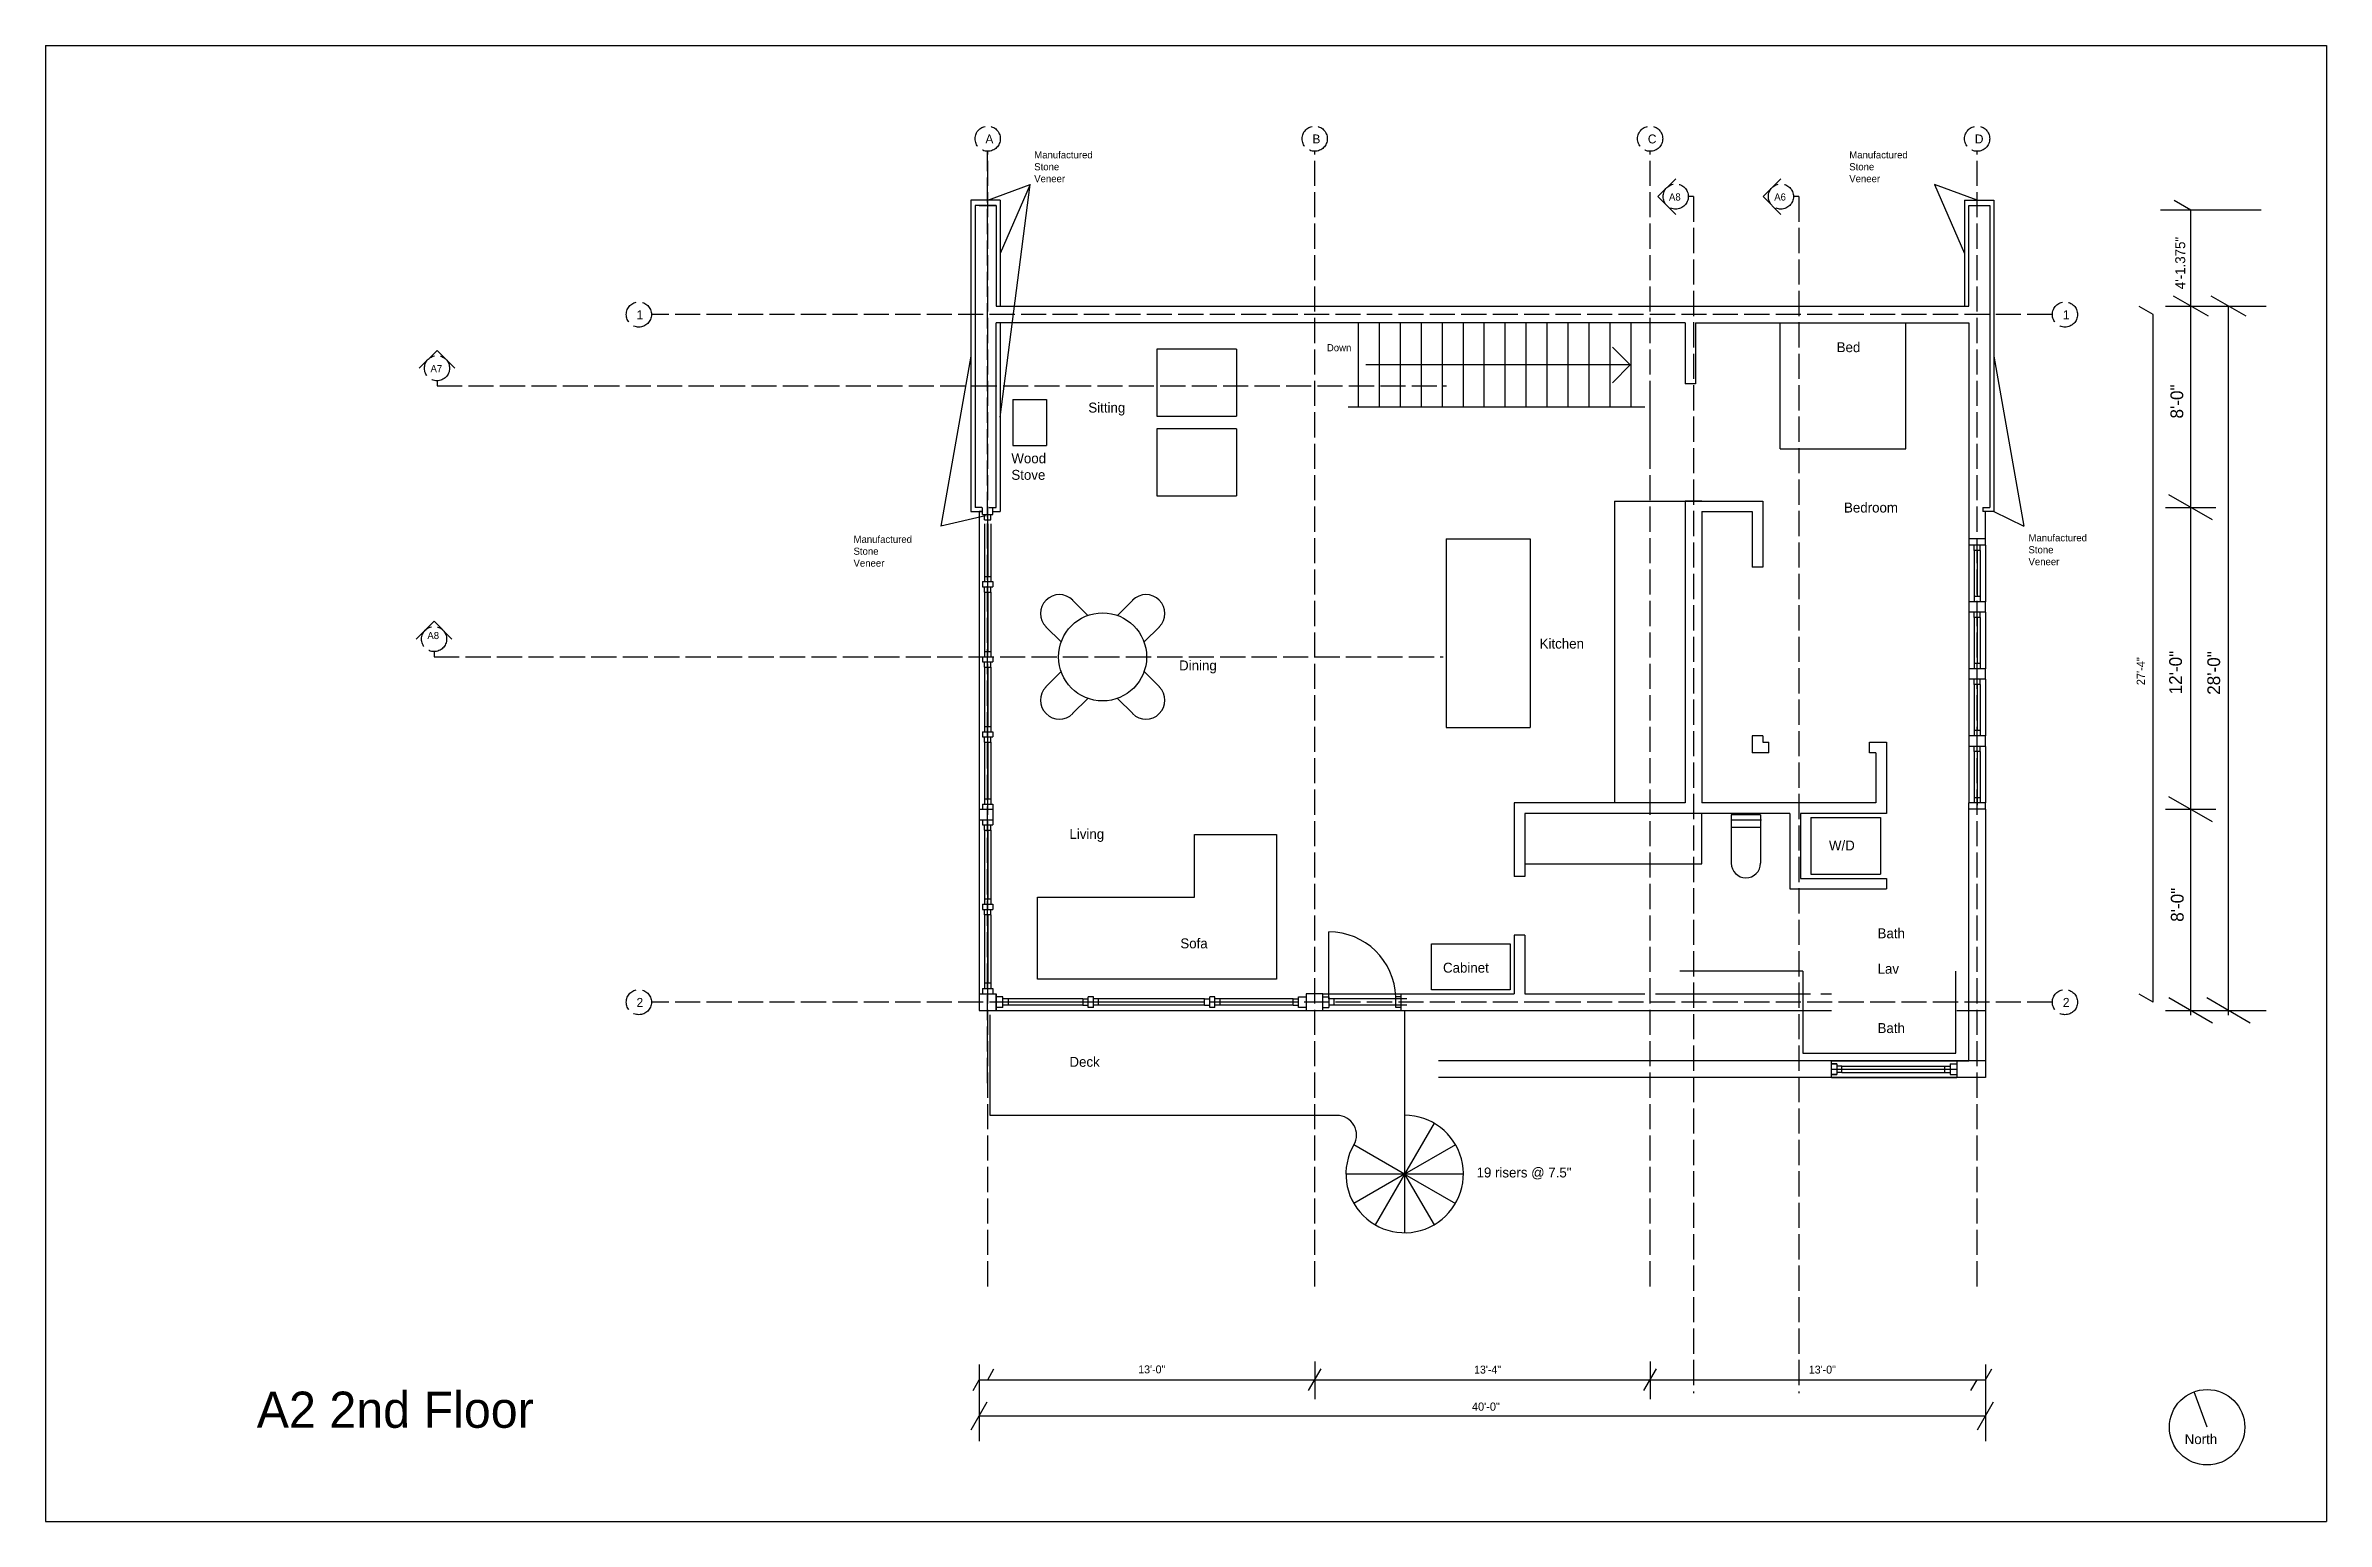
# Model space of a CAD drawing. Header units: inches. Extents: x -5028 to 8475, y 452 to 3434.
# Drawn here: x -3829 to -2741, y 1971 to 2675 of the extents above; entities that cross this region are included whole.
import ezdxf

# ---------------------------------------------------------------- set-up
doc = ezdxf.new("R2010")
doc.units = ezdxf.units.IN
doc.header["$MEASUREMENT"] = 0
doc.linetypes.add('ACAD_ISO02W100', pattern=[15, 12, -3])
for name, color, linetype in [('const', 7, 'Continuous'), ('e1', 7, 'Continuous'), ('e2', 251, 'Continuous'), ('glass', 172, 'Continuous'), ('grid', 252, 'ACAD_ISO02W100'), ('millwork', 253, 'Continuous'), ('sills', 105, 'Continuous'), ('stairs', 140, 'Continuous'), ('walls', 7, 'Continuous')]:
    doc.layers.add(name, color=color, linetype=linetype)

msp = doc.modelspace()

# ---------------------------------------------------------------- texts
at = {"layer": 'const', "attachment_point": 1}
for s, insert, char_height, width in [('A', (-3381.1, 2632.4), 4.26, 1625.197), ('\\pt3.4098;Manufactured^JStone^JVeneer', (-3357.8, 2624.4), 3.41, 1300.158), ('B', (-3225.1, 2632.4), 4.26, 1625.197), ('C', (-3065.1, 2632.4), 4.26, 1625.197), ('\\pt3.4098;Manufactured^JStone^JVeneer', (-2969, 2624.4), 3.41, 1300.158), ('D', (-2909.1, 2632.4), 4.26, 1625.197), ('A8', (-3055, 2604.3), 3.41, 1300.158), ('A6', (-3004.8, 2604.3), 3.41, 1300.158), ('1', (-3547.5, 2548.5), 4.26, 1625.197), ('1', (-2867.1, 2548.5), 4.26, 1625.197), ('\\pt3.4098;Down', (-3218.2, 2532.4), 3.41, 1300.158), ('Bed', (-2975, 2533.3), 4.74, 1805.775), ('A7', (-3645.8, 2522.4), 3.41, 1300.158), ('Sitting', (-3332, 2504.5), 4.74, 1805.775), ('Wood^JStove', (-3368.7, 2480.3), 4.736, 1805.775), ('\\PBedroom', (-2971.5, 2464.7), 4.74, 1805.775), ('\\pt3.4098;Manufactured^JStone^JVeneer', (-3444, 2441), 3.41, 1300.158), ('\\pt3.4098;Manufactured^JStone^JVeneer', (-2883.5, 2441.7), 3.41, 1300.158), ('A8', (-3647.3, 2395.1), 3.41, 1300.158), ('\\PKitchen', (-3116.7, 2399.8), 4.74, 1805.775), ('\\PDining', (-3288.7, 2389.4), 4.74, 1805.775), ('Living', (-3341, 2301.1), 4.74, 1805.775), ('W/D', (-2978.7, 2295.6), 4.74, 1805.775), ('Bath', (-2955.5, 2253.7), 4.74, 1805.775), ('Sofa', (-3288.1, 2248.9), 4.74, 1805.775), ('Cabinet', (-3162.8, 2237.3), 4.74, 1805.775), ('Lav', (-2955.5, 2236.8), 4.74, 1805.775), ('2', (-3547.5, 2220.5), 4.26, 1625.197), ('2', (-2867.1, 2220.5), 4.26, 1625.197), ('Bath', (-2955.5, 2208.5), 4.74, 1805.775), ('Deck', (-3341, 2192.4), 4.74, 1805.775), ('19 risers @ 7.5"', (-3146.8, 2139.6), 4.736, 1805.775), ('13\'-0"', (-3308.2, 2045.2), 3.79, 1444.62), ('13\'-4"', (-3148, 2045.1), 3.79, 1444.62), ('13\'-0"', (-2988.3, 2045.1), 3.79, 1444.62), ('A2 2nd Floor', (-3728.7, 2032.7), 17.262, 6582.049), ('40\'-0"', (-3149, 2027.5), 3.91, 1491.22), ('North', (-2809, 2012.4), 4.74, 1805.775)]:
    msp.add_mtext(s, dxfattribs=dict(at, insert=insert, char_height=char_height, width=width))
at = {"layer": 'const', "attachment_point": 1, "rotation": 90}
for s, insert, char_height, width in [('4\'-1.375"', (-2813.5, 2558.6), 4.74, 1805.775), ('8\'-0"', (-2815.8, 2496.9), 6.11, 2330.032), ('27\'-4"', (-2831.9, 2369.7), 3.91, 1491.22), ('12\'-0"', (-2816.4, 2365.3), 6.11, 2330.032), ('28\'-0"', (-2798.2, 2365.1), 6.11, 2330.032), ('8\'-0"', (-2815.6, 2256.8), 6.11, 2330.032)]:
    msp.add_mtext(s, dxfattribs=dict(at, insert=insert, char_height=char_height, width=width))

# ---------------------------------------------------------------- linework, layer by layer
for p, q in [((-3829.4, 2674.8), (-2741.4, 2674.8)), ((-3829.4, 2674.8), (-3829.4, 1970.8)), ((-2741.4, 2674.8), (-2741.4, 1970.8)), ((-3829.4, 1970.8), (-2741.4, 1970.8))]:
    msp.add_line(p, q)
at = {"layer": 'const'}
for p, q in [((-2806.1, 2596.3), (-2814, 2600.9)), ((-2772.5, 2596.3), (-2820.5, 2596.3)), ((-2806.1, 2212.3), (-2806.1, 2596.3)), ((-2824.1, 2546.5), (-2830.7, 2550.3)), ((-2824.1, 2218.5), (-2824.1, 2546.5)), ((-2818.1, 2550.5), (-2770.1, 2550.5)), ((-2797.7, 2545.7), (-2814.4, 2555.3)), ((-2779.7, 2545.7), (-2796.4, 2555.3)), ((-2788.1, 2212.3), (-2788.1, 2550.5)), ((-2795.7, 2448.5), (-2816.5, 2460.5)), ((-2818.1, 2454.5), (-2794.1, 2454.5)), ((-2818.1, 2310.5), (-2794.1, 2310.5)), ((-2795.7, 2304.5), (-2816.5, 2316.5)), ((-2824.1, 2218.5), (-2830.7, 2222.3)), ((-2795.7, 2208.5), (-2816.5, 2220.5)), ((-2777.7, 2208.5), (-2798.5, 2220.5)), ((-2818.1, 2214.5), (-2770.1, 2214.5)), ((-3384, 2045.7), (-3384, 2009.1)), ((-2904, 2045.7), (-2904, 2009.1)), ((-3387, 2033.2), (-3384, 2038.4)), ((-3384, 2038.4), (-2904, 2038.4)), ((-3380, 2038.4), (-3377, 2043.6)), ((-3227, 2033.2), (-3221, 2043.6)), ((-3067, 2033.2), (-3061, 2043.6)), ((-2911, 2033.2), (-2908, 2038.4)), ((-2904, 2038.4), (-2901, 2043.6)), ((-3387.9, 2014.5), (-3380.2, 2027.8)), ((-2907.9, 2014.5), (-2900.2, 2027.8)), ((-3384, 2021.1), (-2904, 2021.1))]:
    msp.add_line(p, q, dxfattribs=at)
at = {"layer": 'e1'}
for p, q in [((-2904, 2436.5), (-2904, 2452.5)), ((-2904, 2404.5), (-2904, 2409.5)), ((-2904, 2372.5), (-2904, 2377.5)), ((-2904, 2340.5), (-2904, 2345.5)), ((-2904, 2310.5), (-2912, 2310.5)), ((-2904, 2310.5), (-2904, 2313.5)), ((-2904, 2310.5), (-2904, 2214.5)), ((-3182.8, 2222.5), (-3128.8, 2222.5)), ((-3123.8, 2222.5), (-3066.5, 2222.5)), ((-3061.5, 2222.5), (-2987.5, 2222.5)), ((-2982.5, 2222.5), (-2977.5, 2222.5)), ((-3182.8, 2214.5), (-2977.5, 2214.5)), ((-2917.7, 2214.5), (-2904, 2214.5)), ((-2917.7, 2190.5), (-2912, 2190.5))]:
    msp.add_line(p, q, dxfattribs=at)
msp.add_circle((-2798.3, 2015.7), 18, dxfattribs=at)
at = {"layer": 'e2'}
for p, q in [((-3043.3, 2602.8), (-3045.8, 2602.8)), ((-2993.1, 2602.8), (-2995.6, 2602.8)), ((-3384, 2452.5), (-3384, 2310.5)), ((-3384, 2305.5), (-3384, 2222.5)), ((-3376, 2214.5), (-3228.1, 2214.5)), ((-3220.1, 2214.5), (-3182.8, 2214.5)), ((-3177.3, 2214.5), (-3068.1, 2214.5))]:
    msp.add_line(p, q, dxfattribs=at)
at = {"layer": 'glass'}
for p, q in [((-3381.5, 2446.6), (-3381.5, 2421.6)), ((-3378.5, 2446.6), (-3378.5, 2421.6)), ((-2909.5, 2434), (-2909.5, 2412)), ((-2906.5, 2434), (-2906.5, 2412)), ((-3381.5, 2414.1), (-3381.5, 2385.8)), ((-3378.5, 2414.1), (-3378.5, 2385.8)), ((-2909.5, 2402), (-2909.5, 2380)), ((-2906.5, 2402), (-2906.5, 2380)), ((-3381.5, 2378.3), (-3381.5, 2350)), ((-3378.5, 2378.3), (-3378.5, 2350)), ((-2909.5, 2370), (-2909.5, 2348)), ((-2906.5, 2370), (-2906.5, 2348)), ((-3381.5, 2342.5), (-3381.5, 2315.5)), ((-3378.5, 2342.5), (-3378.5, 2315.5)), ((-2909.5, 2338), (-2909.5, 2316)), ((-2906.5, 2338), (-2906.5, 2316)), ((-3381.5, 2300.5), (-3381.5, 2267.7)), ((-3378.5, 2300.5), (-3378.5, 2267.7)), ((-3381.5, 2260.2), (-3381.5, 2227.5)), ((-3378.5, 2260.2), (-3378.5, 2227.5)), ((-3334.6, 2220), (-3370.3, 2220)), ((-3276.6, 2220), (-3327.1, 2220)), ((-3234.3, 2220), (-3269.1, 2220)), ((-3180.1, 2220), (-3214.8, 2220)), ((-3334.6, 2217), (-3370.3, 2217)), ((-3276.6, 2217), (-3327.1, 2217)), ((-3234.3, 2217), (-3269.1, 2217)), ((-3180.1, 2217), (-3214.8, 2217)), ((-2972.5, 2188), (-2923.4, 2188)), ((-2972.5, 2185), (-2923.4, 2185))]:
    msp.add_line(p, q, dxfattribs=at)
at = {"layer": 'grid'}
for p, q in [((-3380.1, 2179.9), (-3380.1, 2624.4)), ((-3380, 2082.9), (-3380, 2624.4)), ((-3224, 2082.9), (-3224, 2624.4)), ((-3064, 2082.9), (-3064, 2624.4)), ((-2908, 2082.9), (-2908, 2624.4)), ((-3043.3, 2602.8), (-3043.3, 2031.9)), ((-2993.1, 2602.8), (-2993.1, 2031.9)), ((-2872.1, 2546.5), (-3540.4, 2546.5)), ((-3642.7, 2514.9), (-3642.7, 2512.5)), ((-3642.7, 2512.5), (-3161.2, 2512.5)), ((-3644.1, 2385.7), (-3644.1, 2383.2)), ((-3644.1, 2383.2), (-3162.7, 2383.2)), ((-2872.1, 2218.5), (-3540.4, 2218.5))]:
    msp.add_line(p, q, dxfattribs=at)
for centre in [(-3380, 2630.4), (-3224, 2630.4), (-3064, 2630.4), (-2908, 2630.4), (-3051.8, 2602.8), (-3001.6, 2602.8), (-3546.4, 2546.5), (-2866.1, 2546.5), (-3642.7, 2520.9), (-3644.1, 2391.7), (-3546.4, 2218.5), (-2866.1, 2218.5)]:
    msp.add_circle(centre, 6, dxfattribs=at)
at = {"layer": 'millwork'}
for p, q in [((-3380, 2601), (-3359.8, 2608.5)), ((-3359.8, 2608.5), (-3374, 2575.7)), ((-3374, 2497.5), (-3359.8, 2608.5)), ((-2908, 2601), (-2928.3, 2608.5)), ((-2928.3, 2608.5), (-2914, 2575.7)), ((-2912, 2550.5), (-2912, 2598.5)), ((-3002, 2482.5), (-3002, 2542.5)), ((-2942, 2482.5), (-2942, 2542.5)), ((-3388, 2526.7), (-3402.3, 2445.6)), ((-3299.3, 2530), (-3299.3, 2498)), ((-3261.3, 2530), (-3299.3, 2530)), ((-3261.3, 2530), (-3261.3, 2498)), ((-2900, 2526.7), (-2885.8, 2445.6)), ((-3368, 2506), (-3368, 2484)), ((-3368, 2506), (-3352, 2506)), ((-3352, 2506), (-3352, 2484)), ((-3299.3, 2498), (-3261.3, 2498)), ((-3261.3, 2492), (-3299.3, 2492)), ((-3299.3, 2492), (-3299.3, 2460)), ((-3261.3, 2492), (-3261.3, 2460)), ((-3368, 2484), (-3352, 2484)), ((-3002, 2482.5), (-2942, 2482.5)), ((-3299.3, 2460), (-3261.3, 2460)), ((-3381, 2450.5), (-3402.3, 2445.6)), ((-3081, 2457.5), (-3081, 2313.5)), ((-3081, 2457.5), (-3047.3, 2457.5)), ((-2900, 2452.5), (-2885.8, 2445.6)), ((-3380, 2446.6), (-3380, 2421.6)), ((-3161.3, 2439.5), (-3161.3, 2349.5)), ((-3161.3, 2439.5), (-3121.3, 2439.5)), ((-3121.3, 2439.5), (-3121.3, 2349.5)), ((-2912, 2436.5), (-2912, 2409.5)), ((-2908, 2434), (-2908, 2412)), ((-2904, 2436.5), (-2904, 2409.5)), ((-3380, 2414.1), (-3380, 2385.8)), ((-3339.5, 2410.3), (-3332.2, 2403)), ((-3310.8, 2410.3), (-3318.1, 2403)), ((-3352.2, 2397.5), (-3344.9, 2390.3)), ((-3298.1, 2397.5), (-3305.4, 2390.3)), ((-2912, 2404.5), (-2912, 2377.5)), ((-2908, 2402), (-2908, 2380)), ((-2904, 2404.5), (-2904, 2377.5)), ((-3380, 2378.3), (-3380, 2350)), ((-3352.2, 2368.9), (-3344.9, 2376.2)), ((-3298.1, 2368.9), (-3305.4, 2376.2)), ((-2912, 2372.5), (-2912, 2345.5)), ((-2904, 2372.5), (-2904, 2345.5)), ((-3339.5, 2356.2), (-3332.2, 2363.4)), ((-3310.8, 2356.2), (-3318.1, 2363.4)), ((-2908, 2370), (-2908, 2348)), ((-3380, 2342.5), (-3380, 2315.5)), ((-3161.3, 2349.5), (-3121.3, 2349.5)), ((-2912, 2340.5), (-2912, 2313.5)), ((-2904, 2340.5), (-2904, 2313.5)), ((-2908, 2338), (-2908, 2312.5)), ((-2908, 2338), (-2908, 2316)), ((-3039.3, 2284.5), (-3039.3, 2308.5)), ((-3025.3, 2307.8), (-3025.3, 2284.8)), ((-3011.3, 2307.8), (-3025.3, 2307.8)), ((-3011.3, 2307.8), (-3011.3, 2284.8)), ((-3380, 2300.5), (-3380, 2267.7)), ((-3025.3, 2305.5), (-3010.8, 2305.5)), ((-3011.3, 2301.8), (-3025.3, 2301.8)), ((-2987.3, 2306.5), (-2954.1, 2306.5)), ((-2987.3, 2306.5), (-2987.3, 2279.5)), ((-2954.1, 2306.5), (-2954.1, 2279.5)), ((-3123.8, 2284.5), (-3039.3, 2284.5)), ((-2987.3, 2279.5), (-2954.1, 2279.5)), ((-3380, 2260.2), (-3380, 2227.5)), ((-3217.3, 2220), (-3217.3, 2252)), ((-2991.1, 2233.2), (-3049.9, 2233.2)), ((-3379, 2212.5), (-3379, 2164.5)), ((-3334.6, 2218.5), (-3370.3, 2218.5)), ((-3276.6, 2218.5), (-3327.1, 2218.5)), ((-3234.3, 2218.5), (-3269.1, 2218.5)), ((-3181.1, 2214.5), (-3181.1, 2163)), ((-2977.5, 2190.5), (-2917.7, 2190.5)), ((-2977.5, 2186.5), (-2917.8, 2186.5)), ((-2977.5, 2182.5), (-2917.7, 2182.5)), ((-3379, 2164.5), (-3213.4, 2164.5)), ((-3167.1, 2160.7), (-3181.1, 2136.5)), ((-3181.1, 2136.5), (-3205.3, 2150.5)), ((-3156.8, 2150.5), (-3181.1, 2136.5)), ((-3153.1, 2136.5), (-3209.1, 2136.5)), ((-3181.1, 2136.5), (-3205.3, 2122.5)), ((-3181.1, 2136.5), (-3195.1, 2112.2)), ((-3181.1, 2136.5), (-3156.8, 2122.5)), ((-3181.1, 2136.5), (-3167.1, 2112.2))]:
    msp.add_line(p, q, dxfattribs=at)
for points in [[(-3242.3, 2229.5), (-3356.3, 2229.5), (-3356.3, 2268.5), (-3281.3, 2268.5), (-3281.3, 2298.5), (-3242.3, 2298.5), (-3242.3, 2229.5)], [(-3168.3, 2224.3), (-3168.3, 2246.3), (-3130.8, 2246.3), (-3130.8, 2224.3), (-3168.3, 2224.3)], [(-2991.1, 2233.2), (-2991.1, 2194.2), (-2918.1, 2194.2), (-2918.1, 2233.2)]]:
    msp.add_lwpolyline(points, dxfattribs=at)
for centre, radius, start, end in [((-3345.8, 2403.9), 9, 45, 225), ((-3304.5, 2403.9), 9, 315, 135), ((-3345.8, 2362.5), 9, 135, 315), ((-3304.5, 2362.5), 9, 225, 45), ((-3018.3, 2284.8), 7, 180, 0), ((-3217.3, 2220), 32, 1.7908, 90), ((-3213.4, 2155.1), 9.33, 330, 90), ((-3181.1, 2136.5), 28, 150, 90)]:
    msp.add_arc(centre, radius, start, end, dxfattribs=at)
at = {"layer": 'sills'}
msp.add_line((-3220.1, 2222.5), (-3182.8, 2222.5), dxfattribs=at)
at = {"layer": 'stairs'}
for p, q in [((-3203.1, 2502.5), (-3203.1, 2542.5)), ((-3193.1, 2502.5), (-3193.1, 2542.5)), ((-3183.1, 2502.5), (-3183.1, 2542.5)), ((-3173.1, 2502.5), (-3173.1, 2542.5)), ((-3163.1, 2502.5), (-3163.1, 2542.5)), ((-3153.1, 2502.5), (-3153.1, 2542.5)), ((-3143.1, 2502.5), (-3143.1, 2542.5)), ((-3133.1, 2502.5), (-3133.1, 2542.5)), ((-3123.1, 2502.5), (-3123.1, 2542.5)), ((-3113.1, 2502.5), (-3113.1, 2542.5)), ((-3103.1, 2502.5), (-3103.1, 2542.5)), ((-3093.1, 2502.5), (-3093.1, 2542.5)), ((-3083.1, 2502.5), (-3083.1, 2542.5)), ((-3073.1, 2502.5), (-3073.1, 2542.5)), ((-3208.1, 2502.5), (-3066.5, 2502.5))]:
    msp.add_line(p, q, dxfattribs=at)
at = {"layer": 'walls'}
for p, q in [((-3051.8, 2611.3), (-3060.3, 2602.8)), ((-3001.6, 2611.3), (-3010.1, 2602.8)), ((-3388, 2601), (-3388, 2452.5)), ((-3374, 2601), (-3388, 2601)), ((-3374, 2601), (-3374, 2550.5)), ((-3051.8, 2594.3), (-3060.3, 2602.8)), ((-3001.6, 2594.3), (-3010.1, 2602.8)), ((-2914, 2601), (-2914, 2550.5)), ((-2914, 2601), (-2900, 2601)), ((-2900, 2601), (-2900, 2452.5)), ((-3376, 2598.5), (-3386, 2598.5)), ((-3386, 2598.5), (-3386, 2454.5)), ((-3384, 2598.5), (-3376, 2598.5)), ((-3376, 2598.5), (-3376, 2550.5)), ((-2912, 2598.5), (-2902, 2598.5)), ((-2902, 2598.5), (-2902, 2454.5)), ((-3376, 2550.5), (-2912, 2550.5)), ((-3376, 2454.5), (-3376, 2542.5)), ((-3047.3, 2542.5), (-3376, 2542.5)), ((-3374, 2542.5), (-3374, 2452.5)), ((-3047.3, 2542.5), (-3047.3, 2513.5)), ((-3042.3, 2542.5), (-2912, 2542.5)), ((-3042.3, 2542.5), (-3042.3, 2513.5)), ((-2912, 2542.5), (-2912, 2436.5)), ((-3651.2, 2520.9), (-3642.7, 2529.4)), ((-3634.2, 2520.9), (-3642.7, 2529.4)), ((-3073.5, 2522.5), (-3082, 2530.9)), ((-3073.5, 2522.5), (-3199.6, 2522.5)), ((-3073.5, 2522.5), (-3082, 2514)), ((-3042.3, 2513.5), (-3047.3, 2513.5)), ((-3064, 2478.5), (-3064, 2510.5)), ((-3388, 2452.5), (-3382.8, 2452.5)), ((-3382.8, 2454.5), (-3386, 2454.5)), ((-3382.5, 2452.5), (-3384, 2452.5)), ((-3382.5, 2451.1), (-3382.5, 2454.5)), ((-3382.5, 2451.1), (-3377.5, 2451.1)), ((-3381.5, 2448.6), (-3381.5, 2451.1)), ((-3381.5, 2448.6), (-3378.5, 2448.6)), ((-3379.5, 2454.5), (-3376, 2454.5)), ((-3378.5, 2448.6), (-3378.5, 2451.1)), ((-3377.5, 2451.1), (-3377.5, 2454.5)), ((-3377.5, 2452.5), (-3374, 2452.5)), ((-3047.3, 2457.5), (-3047.3, 2313.5)), ((-3047.3, 2457.5), (-3010.3, 2457.5)), ((-3039.3, 2457.5), (-3047.3, 2457.5)), ((-3039.3, 2452.5), (-3039.3, 2313.5)), ((-3039.3, 2452.5), (-3015.3, 2452.5)), ((-3015.3, 2452.5), (-3015.3, 2426)), ((-3010.3, 2457.5), (-3010.3, 2426)), ((-2905.3, 2454.5), (-2902, 2454.5)), ((-2905.3, 2454.5), (-2905.3, 2452.5)), ((-2900, 2452.5), (-2905.3, 2452.5)), ((-2904, 2439.5), (-2912, 2439.5)), ((-2904, 2436.5), (-2912, 2436.5)), ((-2909.5, 2434), (-2909.5, 2436.5)), ((-2906.5, 2434), (-2909.5, 2434)), ((-2906.5, 2434), (-2906.5, 2436.5)), ((-3382.5, 2419.1), (-3377.5, 2419.1)), ((-3382.5, 2419.1), (-3382.5, 2416.6)), ((-3382.5, 2416.6), (-3377.5, 2416.6)), ((-3381.5, 2421.6), (-3381.5, 2419.1)), ((-3381.5, 2421.6), (-3378.5, 2421.6)), ((-3381.5, 2414.1), (-3381.5, 2416.6)), ((-3378.5, 2421.6), (-3378.5, 2419.1)), ((-3378.5, 2414.1), (-3378.5, 2416.6)), ((-3377.5, 2419.1), (-3377.5, 2416.6)), ((-3010.3, 2426), (-3015.3, 2426)), ((-3381.5, 2414.1), (-3378.5, 2414.1)), ((-2912, 2409.5), (-2912, 2404.5)), ((-2904, 2409.5), (-2912, 2409.5)), ((-2906.5, 2412), (-2909.5, 2412)), ((-2909.5, 2412), (-2909.5, 2409.5)), ((-2906.5, 2412), (-2906.5, 2409.5)), ((-3652.6, 2391.7), (-3644.1, 2400.2)), ((-3635.7, 2391.7), (-3644.1, 2400.2)), ((-2904, 2404.5), (-2912, 2404.5)), ((-2909.5, 2402), (-2909.5, 2404.5)), ((-2906.5, 2402), (-2909.5, 2402)), ((-2906.5, 2402), (-2906.5, 2404.5)), ((-3382.5, 2383.3), (-3377.5, 2383.3)), ((-3382.5, 2383.3), (-3382.5, 2380.8)), ((-3381.5, 2385.8), (-3381.5, 2383.3)), ((-3381.5, 2385.8), (-3378.5, 2385.8)), ((-3378.5, 2385.8), (-3378.5, 2383.3)), ((-3377.5, 2383.3), (-3377.5, 2380.8)), ((-3382.5, 2380.8), (-3377.5, 2380.8)), ((-3381.5, 2378.3), (-3381.5, 2380.8)), ((-3381.5, 2378.3), (-3378.5, 2378.3)), ((-3378.5, 2378.3), (-3378.5, 2380.8)), ((-2912, 2377.5), (-2912, 2372.5)), ((-2904, 2377.5), (-2912, 2377.5)), ((-2904, 2372.5), (-2912, 2372.5)), ((-2906.5, 2380), (-2909.5, 2380)), ((-2909.5, 2380), (-2909.5, 2377.5)), ((-2909.5, 2370), (-2909.5, 2372.5)), ((-2906.5, 2380), (-2906.5, 2377.5)), ((-2906.5, 2370), (-2906.5, 2372.5)), ((-2906.5, 2370), (-2909.5, 2370)), ((-3382.5, 2347.5), (-3377.5, 2347.5)), ((-3382.5, 2347.5), (-3382.5, 2345)), ((-3382.5, 2345), (-3377.5, 2345)), ((-3381.5, 2350), (-3381.5, 2347.5)), ((-3381.5, 2350), (-3378.5, 2350)), ((-3381.5, 2342.5), (-3381.5, 2345)), ((-3381.5, 2342.5), (-3378.5, 2342.5)), ((-3378.5, 2350), (-3378.5, 2347.5)), ((-3378.5, 2342.5), (-3378.5, 2345)), ((-3377.5, 2347.5), (-3377.5, 2345)), ((-3015.3, 2345.5), (-3015.3, 2337.5)), ((-3010.3, 2345.5), (-3015.3, 2345.5)), ((-3010.3, 2345.5), (-3010.3, 2342.5)), ((-3010.3, 2342.5), (-3007.3, 2342.5)), ((-3007.3, 2337.5), (-3007.3, 2342.5)), ((-2959.3, 2342.5), (-2951.3, 2342.5)), ((-2959.3, 2337.5), (-2959.3, 2342.5)), ((-2951.3, 2342.5), (-2951.3, 2308.5)), ((-2904, 2345.5), (-2912, 2345.5)), ((-2912, 2345.5), (-2912, 2340.5)), ((-2904, 2340.5), (-2912, 2340.5)), ((-2906.5, 2348), (-2909.5, 2348)), ((-2909.5, 2348), (-2909.5, 2345.5)), ((-2909.5, 2338), (-2909.5, 2340.5)), ((-2906.5, 2348), (-2906.5, 2345.5)), ((-2906.5, 2338), (-2906.5, 2340.5)), ((-3007.3, 2337.5), (-3015.3, 2337.5)), ((-2956.3, 2337.5), (-2959.3, 2337.5)), ((-2956.3, 2337.5), (-2956.3, 2313.5)), ((-2906.5, 2338), (-2909.5, 2338)), ((-3384, 2310.5), (-3377.5, 2310.5)), ((-3384, 2310.5), (-3384, 2305.5)), ((-3382.5, 2313), (-3377.5, 2313)), ((-3382.5, 2313), (-3382.5, 2310.5)), ((-3381.5, 2315.5), (-3378.5, 2315.5)), ((-3381.5, 2315.5), (-3381.5, 2313)), ((-3378.5, 2315.5), (-3378.5, 2313)), ((-3377.5, 2313), (-3377.5, 2303)), ((-3047.3, 2313.5), (-3128.8, 2313.5)), ((-3128.8, 2313.5), (-3128.8, 2278.5)), ((-2997.3, 2308.5), (-3123.8, 2308.5)), ((-3123.8, 2308.5), (-3123.8, 2278.5)), ((-2956.3, 2313.5), (-3039.3, 2313.5)), ((-2997.3, 2308.5), (-2997.3, 2272.5)), ((-2951.3, 2308.5), (-2992.3, 2308.5)), ((-2992.3, 2308.5), (-2992.3, 2277.5)), ((-2912, 2190.5), (-2912, 2313.5)), ((-2904, 2313.5), (-2912, 2313.5)), ((-2906.5, 2316), (-2909.5, 2316)), ((-2909.5, 2316), (-2909.5, 2313.5)), ((-2906.5, 2316), (-2906.5, 2313.5)), ((-3384, 2305.5), (-3377.5, 2305.5)), ((-3382.5, 2305.5), (-3382.5, 2303)), ((-3382.5, 2303), (-3377.5, 2303)), ((-3381.5, 2300.5), (-3381.5, 2303)), ((-3381.5, 2300.5), (-3378.5, 2300.5)), ((-3378.5, 2300.5), (-3378.5, 2303)), ((-3123.8, 2278.5), (-3128.8, 2278.5)), ((-2992.3, 2277.5), (-2951.3, 2277.5)), ((-2951.3, 2277.5), (-2951.3, 2272.5)), ((-3382.5, 2265.2), (-3377.5, 2265.2)), ((-3382.5, 2265.2), (-3382.5, 2262.7)), ((-3381.5, 2267.7), (-3381.5, 2265.2)), ((-3381.5, 2267.7), (-3378.5, 2267.7)), ((-3378.5, 2267.7), (-3378.5, 2265.2)), ((-3377.5, 2265.2), (-3377.5, 2262.7)), ((-2997.3, 2272.5), (-2951.3, 2272.5)), ((-3382.5, 2262.7), (-3377.5, 2262.7)), ((-3381.5, 2260.2), (-3381.5, 2262.7)), ((-3378.5, 2260.2), (-3381.5, 2260.2)), ((-3378.5, 2260.2), (-3378.5, 2262.7)), ((-3128.8, 2250.5), (-3128.8, 2222.5)), ((-3123.8, 2250.5), (-3128.8, 2250.5)), ((-3123.8, 2250.5), (-3123.8, 2222.5)), ((-3384, 2222.5), (-3376, 2222.5)), ((-3384, 2222.5), (-3384, 2214.5)), ((-3382.5, 2225), (-3377.5, 2225)), ((-3382.5, 2225), (-3382.5, 2222.5)), ((-3378.5, 2227.5), (-3381.5, 2227.5)), ((-3381.5, 2227.5), (-3381.5, 2225)), ((-3378.5, 2227.5), (-3378.5, 2225)), ((-3377.5, 2225), (-3377.5, 2222.5)), ((-3376, 2222.5), (-3376, 2214.5)), ((-3376, 2214.5), (-3376, 2222.5)), ((-3372.8, 2221), (-3376, 2221)), ((-3372.8, 2216), (-3372.8, 2221)), ((-3370.3, 2220), (-3372.8, 2220)), ((-3370.3, 2220), (-3370.3, 2217)), ((-3334.6, 2220), (-3332.1, 2220)), ((-3334.6, 2220), (-3334.6, 2217)), ((-3332.1, 2216), (-3332.1, 2221)), ((-3329.6, 2221), (-3332.1, 2221)), ((-3329.6, 2216), (-3329.6, 2221)), ((-3327.1, 2220), (-3329.6, 2220)), ((-3327.1, 2217), (-3327.1, 2220)), ((-3276.6, 2220), (-3274.1, 2220)), ((-3276.6, 2217), (-3276.6, 2220)), ((-3274.1, 2216), (-3274.1, 2221)), ((-3271.6, 2221), (-3274.1, 2221)), ((-3271.6, 2216), (-3271.6, 2221)), ((-3269.1, 2220), (-3271.6, 2220)), ((-3269.1, 2217), (-3269.1, 2220)), ((-3234.3, 2217), (-3234.3, 2220)), ((-3234.3, 2220), (-3231.8, 2220)), ((-3231.8, 2216), (-3231.8, 2221)), ((-3231.8, 2221), (-3228.1, 2221)), ((-3220.1, 2222.5), (-3228.1, 2222.5)), ((-3228.1, 2222.5), (-3228.1, 2214.5)), ((-3220.1, 2214.5), (-3220.1, 2222.5)), ((-3220.1, 2221), (-3217.3, 2221)), ((-3217.3, 2221), (-3217.3, 2217)), ((-3214.8, 2220), (-3217.3, 2220)), ((-3214.8, 2217), (-3214.8, 2220)), ((-3182.8, 2221), (-3185.3, 2221)), ((-3185.3, 2216), (-3185.3, 2221)), ((-3182.8, 2214.5), (-3182.8, 2222.5)), ((-3182.8, 2222.5), (-3177.3, 2222.5)), ((-3384, 2214.5), (-3376, 2214.5)), ((-3372.8, 2216), (-3376, 2216)), ((-3370.3, 2217), (-3372.8, 2217)), ((-3334.6, 2217), (-3332.1, 2217)), ((-3329.6, 2216), (-3332.1, 2216)), ((-3327.1, 2217), (-3329.6, 2217)), ((-3276.6, 2217), (-3274.1, 2217)), ((-3271.6, 2216), (-3274.1, 2216)), ((-3269.1, 2217), (-3271.6, 2217)), ((-3234.3, 2217), (-3231.8, 2217)), ((-3228.1, 2216), (-3231.8, 2216)), ((-3228.1, 2214.5), (-3220.1, 2214.5)), ((-3220.1, 2216), (-3217.3, 2216)), ((-3214.8, 2217), (-3217.3, 2217)), ((-3217.3, 2217), (-3217.3, 2216)), ((-3182.8, 2216), (-3185.3, 2216)), ((-3182.8, 2214.5), (-3177.3, 2214.5)), ((-2904, 2214.5), (-2904, 2182.5)), ((-2904, 2190.5), (-3165, 2190.5)), ((-2977.5, 2182.5), (-2977.5, 2190.5)), ((-2977.5, 2189), (-2975, 2189)), ((-2975, 2189), (-2977.5, 2189)), ((-2975, 2189), (-2975, 2184)), ((-2972.5, 2188), (-2975, 2188)), ((-2972.5, 2185), (-2972.5, 2188)), ((-2972.5, 2185), (-2972.5, 2188)), ((-2923.4, 2185), (-2923.4, 2188)), ((-2923.4, 2188), (-2920.9, 2188)), ((-2920.9, 2189), (-2920.9, 2184)), ((-2920.9, 2189), (-2917.7, 2189)), ((-2917.7, 2190.5), (-2917.7, 2182.5)), ((-2904, 2182.5), (-3165, 2182.5)), ((-2977.5, 2184), (-2975, 2184)), ((-2975, 2184), (-2977.5, 2184)), ((-2972.5, 2185), (-2975, 2185)), ((-2923.4, 2185), (-2920.9, 2185)), ((-2920.9, 2184), (-2917.7, 2184)), ((-3181.1, 2164.5), (-3181.1, 2108.5)), ((-3224, 2047), (-3224, 2029.1)), ((-3064, 2047), (-3064, 2029.1)), ((-2798.3, 2015.7), (-2804.4, 2032.6))]:
    msp.add_line(p, q, dxfattribs=at)
msp.add_circle((-3325.2, 2383.2), 21, dxfattribs=at)

msp.set_redraw_order([(e.dxf.handle, doc.entitydb.next_handle()) for e in msp.query("TEXT MTEXT ATTDEF DIMENSION ARC_DIMENSION")])  # texts and dimensions are drawn at this point

doc.saveas('drawing.dxf')
